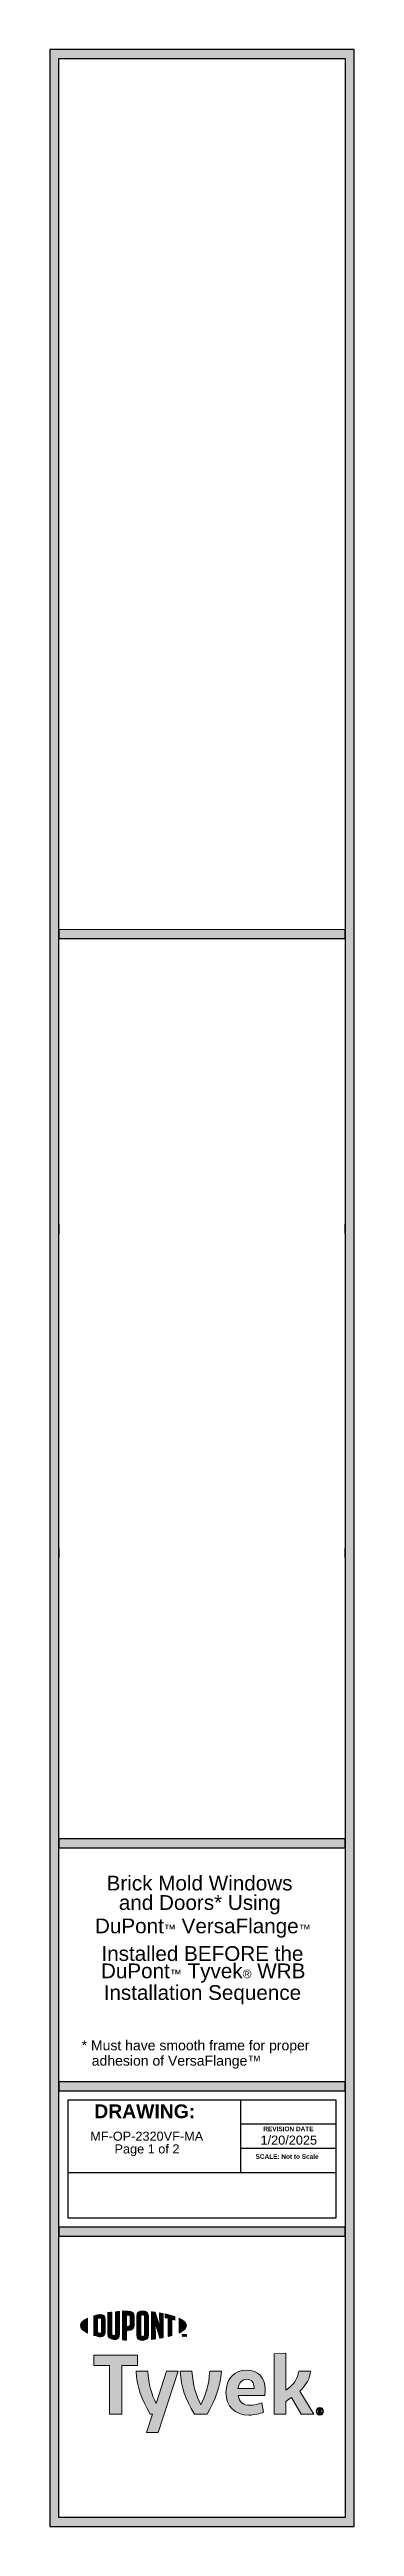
# Model space of a CAD drawing. Extents: x -1140 to 5605, y -816 to 2382.
# Drawn here: x 1833 to 2135, y -732 to 1725 of the extents above; entities that cross this region are included whole.
import ezdxf

# ---------------------------------------------------------------- set-up
doc = ezdxf.new("R2010")
doc.units = 0
doc.header["$MEASUREMENT"] = 0
doc.layers.get('0').update_dxf_attribs({"lineweight": 0})
for name, color, linetype, lineweight in [('0_0', 7, 'Continuous', 0), ('G-ANNO-TTLB', 7, 'Continuous', 0), ('G-ANNO-TTLB_1', 7, 'Continuous', 0)]:
    doc.layers.add(name, color=color, linetype=linetype, lineweight=lineweight)

# ---------------------------------------------------------------- blocks, each defined once
blk = doc.blocks.new('Block_3')
at = {"layer": 'G-ANNO-TTLB_1', "true_color": 0xe11b22, "transparency": 33554687}
h = blk.add_hatch(color=242, dxfattribs=at)
h.dxf.hatch_style = 2
edge = h.paths.add_edge_path()
edge.add_spline(control_points=[(1863.9, -532.4), (1863.9, -535.1), (1866.5, -537.6), (1871, -539.8), (1871, -539.8), (1871, -525.1), (1871, -525.1), (1866.5, -527.3), (1863.9, -529.7), (1863.9, -532.4)], knot_values=[0, 0, 0, 0, 1, 1, 1, 2, 2, 2, 3, 3, 3, 3], degree=3, periodic=0)
h = blk.add_hatch(color=242, dxfattribs=at)
h.dxf.hatch_style = 2
edge = h.paths.add_edge_path()
edge.add_spline(control_points=[(1884.7, -538.4), (1884.7, -539.5), (1884, -539.9), (1883.2, -539.9), (1882.6, -539.9), (1881.6, -539.7), (1880.8, -539.4), (1880.8, -539.4), (1880.8, -525.4), (1880.8, -525.4), (1881.6, -525.2), (1882.6, -525), (1883.2, -525), (1884, -525), (1884.7, -525.4), (1884.7, -526.5), (1884.7, -526.5), (1884.7, -538.4), (1884.7, -538.4)], knot_values=[0, 0, 0, 0, 1, 1, 1, 2, 2, 2, 3, 3, 3, 4, 4, 4, 5, 5, 5, 6, 6, 6, 6], degree=3, periodic=0)
edge = h.paths.add_edge_path()
edge.add_spline(control_points=[(1883.7, -521.3), (1882.4, -521.3), (1880.6, -521.7), (1877.3, -522.7), (1877.3, -522.7), (1877.3, -542.2), (1877.3, -542.2), (1880.2, -543), (1882.4, -543.6), (1883.7, -543.6), (1886.6, -543.6), (1888.3, -541.8), (1888.3, -538.9), (1888.3, -538.9), (1888.3, -526), (1888.3, -526), (1888.3, -523.1), (1886.6, -521.3), (1883.7, -521.3)], knot_values=[0, 0, 0, 0, 1, 1, 1, 2, 2, 2, 3, 3, 3, 4, 4, 4, 5, 5, 5, 6, 6, 6, 6], degree=3, periodic=0)
h = blk.add_hatch(color=242, dxfattribs=at)
h.dxf.hatch_style = 2
edge = h.paths.add_edge_path()
edge.add_spline(control_points=[(1898.5, -540.7), (1898.5, -541.8), (1898.1, -542.5), (1896.7, -542.3), (1895.3, -542.2), (1894.9, -541.6), (1894.9, -540.3), (1894.9, -540.3), (1894.9, -519.1), (1894.9, -519.1), (1894, -519.2), (1892, -519.5), (1891.1, -519.6), (1891.1, -519.6), (1891.1, -541), (1891.1, -541), (1891.1, -544.4), (1892.8, -545.7), (1896.7, -546.2), (1900.3, -546.6), (1902.5, -544.8), (1902.5, -541), (1902.5, -541), (1902.5, -518.4), (1902.5, -518.4), (1901.7, -518.5), (1899.3, -518.7), (1898.5, -518.8), (1898.5, -518.8), (1898.5, -540.7), (1898.5, -540.7)], knot_values=[0, 0, 0, 0, 1, 1, 1, 2, 2, 2, 3, 3, 3, 4, 4, 4, 5, 5, 5, 6, 6, 6, 7, 7, 7, 8, 8, 8, 9, 9, 9, 10, 10, 10, 10], degree=3, periodic=0)
h = blk.add_hatch(color=242, dxfattribs=at)
h.dxf.hatch_style = 2
edge = h.paths.add_edge_path()
edge.add_spline(control_points=[(1913, -531.4), (1913, -532.6), (1912.6, -533.2), (1911, -533.2), (1911, -533.2), (1909.6, -533.2), (1909.6, -533.2), (1909.6, -533.2), (1909.6, -522), (1909.6, -522), (1910.2, -522), (1910.5, -522), (1910.9, -522), (1912.7, -522), (1913, -522.6), (1913, -523.9), (1913, -523.9), (1913, -531.4), (1913, -531.4)], knot_values=[0, 0, 0, 0, 1, 1, 1, 2, 2, 2, 3, 3, 3, 4, 4, 4, 5, 5, 5, 6, 6, 6, 6], degree=3, periodic=0)
edge = h.paths.add_edge_path()
edge.add_spline(control_points=[(1911.1, -518), (1910.4, -518), (1907.9, -518.1), (1905.6, -518.2), (1905.6, -518.2), (1905.6, -546.7), (1905.6, -546.7), (1906.4, -546.7), (1908.5, -546.8), (1909.6, -546.8), (1909.6, -546.8), (1909.6, -537.2), (1909.6, -537.2), (1909.6, -537.2), (1911.1, -537.2), (1911.1, -537.2), (1915.3, -537.2), (1917.1, -535.3), (1917.1, -531.7), (1917.1, -531.7), (1917.1, -523.3), (1917.1, -523.3), (1917.1, -519.8), (1915.1, -518), (1911.1, -518)], knot_values=[0, 0, 0, 0, 1, 1, 1, 2, 2, 2, 3, 3, 3, 4, 4, 4, 5, 5, 5, 6, 6, 6, 7, 7, 7, 8, 8, 8, 8], degree=3, periodic=0)
h = blk.add_hatch(color=242, dxfattribs=at)
h.dxf.hatch_style = 2
edge = h.paths.add_edge_path()
edge.add_spline(control_points=[(1927.3, -541.3), (1927.3, -542.4), (1926.9, -543), (1925.5, -543.1), (1924.1, -543.1), (1923.7, -542.5), (1923.7, -541.3), (1923.7, -541.3), (1923.7, -523.6), (1923.7, -523.6), (1923.7, -522.4), (1924.1, -521.8), (1925.5, -521.8), (1926.9, -521.9), (1927.3, -522.5), (1927.3, -523.6), (1927.3, -523.6), (1927.3, -541.3), (1927.3, -541.3)], knot_values=[0, 0, 0, 0, 1, 1, 1, 2, 2, 2, 3, 3, 3, 4, 4, 4, 5, 5, 5, 6, 6, 6, 6], degree=3, periodic=0)
edge = h.paths.add_edge_path()
edge.add_spline(control_points=[(1925.5, -517.8), (1921.8, -517.7), (1919.6, -519.3), (1919.6, -523), (1919.6, -523), (1919.6, -541.6), (1919.6, -541.6), (1919.6, -545.6), (1921.6, -547.2), (1925.5, -547.1), (1929.3, -546.9), (1931.3, -545.4), (1931.3, -541.2), (1931.3, -541.2), (1931.3, -523.5), (1931.3, -523.5), (1931.3, -519.5), (1929.5, -518), (1925.5, -517.8)], knot_values=[0, 0, 0, 0, 1, 1, 1, 2, 2, 2, 3, 3, 3, 4, 4, 4, 5, 5, 5, 6, 6, 6, 6], degree=3, periodic=0)
h = blk.add_hatch(color=242, dxfattribs=at)
h.dxf.hatch_style = 2
edge = h.paths.add_edge_path()
edge.add_spline(control_points=[(1942.4, -533.7), (1942.4, -533.7), (1938, -519.2), (1938, -519.2), (1936.8, -519.1), (1935.3, -518.9), (1934.2, -518.8), (1934.2, -518.8), (1934.2, -546.1), (1934.2, -546.1), (1935, -546), (1937, -545.8), (1938.1, -545.7), (1938.1, -545.7), (1937.7, -529.6), (1937.7, -529.6), (1937.7, -529.6), (1942.4, -545), (1942.4, -545), (1943.4, -544.9), (1944.9, -544.6), (1945.8, -544.4), (1945.8, -544.4), (1945.8, -520.5), (1945.8, -520.5), (1944.8, -520.3), (1943, -520), (1942.1, -519.8), (1942.1, -519.8), (1942.4, -533.7), (1942.4, -533.7)], knot_values=[0, 0, 0, 0, 1, 1, 1, 2, 2, 2, 3, 3, 3, 4, 4, 4, 5, 5, 5, 6, 6, 6, 7, 7, 7, 8, 8, 8, 9, 9, 9, 10, 10, 10, 10], degree=3, periodic=0)
h = blk.add_hatch(color=242, dxfattribs=at)
h.dxf.hatch_style = 2
edge = h.paths.add_edge_path()
edge.add_spline(control_points=[(1947.8, -524.7), (1948.8, -524.8), (1949.8, -525), (1950.7, -525.2), (1950.7, -525.2), (1950.7, -543.4), (1950.7, -543.4), (1951.6, -543.2), (1953.2, -542.7), (1954.3, -542.4), (1954.3, -542.4), (1954.3, -526.1), (1954.3, -526.1), (1955.3, -526.4), (1956.3, -526.6), (1957.2, -526.9), (1957.2, -526.9), (1957.2, -523.4), (1957.2, -523.4), (1954.4, -522.4), (1951.4, -521.6), (1947.8, -520.9), (1947.8, -520.9), (1947.8, -524.7), (1947.8, -524.7)], knot_values=[0, 0, 0, 0, 1, 1, 1, 2, 2, 2, 3, 3, 3, 4, 4, 4, 5, 5, 5, 6, 6, 6, 7, 7, 7, 8, 8, 8, 8], degree=3, periodic=0)
h = blk.add_hatch(color=242, dxfattribs=at)
h.dxf.hatch_style = 2
edge = h.paths.add_edge_path()
edge.add_spline(control_points=[(1968.7, -532.4), (1968.7, -535.1), (1966, -537.6), (1961.5, -539.8), (1961.5, -539.8), (1961.5, -525.1), (1961.5, -525.1), (1966, -527.3), (1968.7, -529.7), (1968.7, -532.4)], knot_values=[0, 0, 0, 0, 1, 1, 1, 2, 2, 2, 3, 3, 3, 3], degree=3, periodic=0)
h = blk.add_hatch(color=242, dxfattribs=at)
h.dxf.hatch_style = 2
edge = h.paths.add_edge_path()
edge.add_spline(control_points=[(1966.5, -541.2), (1966.5, -541.2), (1967, -541.2), (1967, -541.2), (1967, -541.2), (1967.6, -542.2), (1967.6, -542.2), (1967.6, -542.2), (1968.2, -541.2), (1968.2, -541.2), (1968.2, -541.2), (1968.7, -541.2), (1968.7, -541.2), (1968.7, -541.2), (1968.7, -543.3), (1968.7, -543.3), (1968.7, -543.3), (1968.3, -543.3), (1968.3, -543.3), (1968.3, -543.3), (1968.3, -541.8), (1968.3, -541.8), (1968.3, -541.8), (1967.6, -542.8), (1967.6, -542.8), (1967.6, -542.8), (1967.6, -542.8), (1967.6, -542.8), (1967.6, -542.8), (1966.9, -541.8), (1966.9, -541.8), (1966.9, -541.8), (1966.9, -543.3), (1966.9, -543.3), (1966.9, -543.3), (1966.5, -543.3), (1966.5, -543.3), (1966.5, -543.3), (1966.5, -541.2), (1966.5, -541.2)], knot_values=[0, 0, 0, 0, 1, 1, 1, 2, 2, 2, 3, 3, 3, 4, 4, 4, 5, 5, 5, 6, 6, 6, 7, 7, 7, 8, 8, 8, 9, 9, 9, 10, 10, 10, 11, 11, 11, 12, 12, 12, 13, 13, 13, 13], degree=3, periodic=0)
edge = h.paths.add_edge_path()
edge.add_spline(control_points=[(1965, -541.6), (1965, -541.6), (1964.4, -541.6), (1964.4, -541.6), (1964.4, -541.6), (1964.4, -541.2), (1964.4, -541.2), (1964.4, -541.2), (1966.1, -541.2), (1966.1, -541.2), (1966.1, -541.2), (1966.1, -541.6), (1966.1, -541.6), (1966.1, -541.6), (1965.4, -541.6), (1965.4, -541.6), (1965.4, -541.6), (1965.4, -543.3), (1965.4, -543.3), (1965.4, -543.3), (1965, -543.3), (1965, -543.3), (1965, -543.3), (1965, -541.6), (1965, -541.6)], knot_values=[0, 0, 0, 0, 1, 1, 1, 2, 2, 2, 3, 3, 3, 4, 4, 4, 5, 5, 5, 6, 6, 6, 7, 7, 7, 8, 8, 8, 8], degree=3, periodic=0)
at = {"layer": 'G-ANNO-TTLB_1'}
for points, knots in [([(1863.9, -532.4), (1863.9, -535.1), (1866.5, -537.6), (1871, -539.8), (1871, -539.8), (1871, -525.1), (1871, -525.1), (1866.5, -527.3), (1863.9, -529.7), (1863.9, -532.4)], [0, 0, 0, 0, 1, 1, 1, 2, 2, 2, 3, 3, 3, 3]), ([(1883.7, -521.3), (1882.4, -521.3), (1880.6, -521.7), (1877.3, -522.7), (1877.3, -522.7), (1877.3, -542.2), (1877.3, -542.2), (1880.2, -543), (1882.4, -543.6), (1883.7, -543.6), (1886.6, -543.6), (1888.3, -541.8), (1888.3, -538.9), (1888.3, -538.9), (1888.3, -526), (1888.3, -526), (1888.3, -523.1), (1886.6, -521.3), (1883.7, -521.3)], [0, 0, 0, 0, 1, 1, 1, 2, 2, 2, 3, 3, 3, 4, 4, 4, 5, 5, 5, 6, 6, 6, 6]), ([(1884.7, -538.4), (1884.7, -539.5), (1884, -539.9), (1883.2, -539.9), (1882.6, -539.9), (1881.6, -539.7), (1880.8, -539.4), (1880.8, -539.4), (1880.8, -525.4), (1880.8, -525.4), (1881.6, -525.2), (1882.6, -525), (1883.2, -525), (1884, -525), (1884.7, -525.4), (1884.7, -526.5), (1884.7, -526.5), (1884.7, -538.4), (1884.7, -538.4)], [0, 0, 0, 0, 1, 1, 1, 2, 2, 2, 3, 3, 3, 4, 4, 4, 5, 5, 5, 6, 6, 6, 6]), ([(1898.5, -540.7), (1898.5, -541.8), (1898.1, -542.5), (1896.7, -542.3), (1895.3, -542.2), (1894.9, -541.6), (1894.9, -540.3), (1894.9, -540.3), (1894.9, -519.1), (1894.9, -519.1), (1894, -519.2), (1892, -519.5), (1891.1, -519.6), (1891.1, -519.6), (1891.1, -541), (1891.1, -541), (1891.1, -544.4), (1892.8, -545.7), (1896.7, -546.2), (1900.3, -546.6), (1902.5, -544.8), (1902.5, -541), (1902.5, -541), (1902.5, -518.4), (1902.5, -518.4), (1901.7, -518.5), (1899.3, -518.7), (1898.5, -518.8), (1898.5, -518.8), (1898.5, -540.7), (1898.5, -540.7)], [0, 0, 0, 0, 1, 1, 1, 2, 2, 2, 3, 3, 3, 4, 4, 4, 5, 5, 5, 6, 6, 6, 7, 7, 7, 8, 8, 8, 9, 9, 9, 10, 10, 10, 10]), ([(1911.1, -518), (1910.4, -518), (1907.9, -518.1), (1905.6, -518.2), (1905.6, -518.2), (1905.6, -546.7), (1905.6, -546.7), (1906.4, -546.7), (1908.5, -546.8), (1909.6, -546.8), (1909.6, -546.8), (1909.6, -537.2), (1909.6, -537.2), (1909.6, -537.2), (1911.1, -537.2), (1911.1, -537.2), (1915.3, -537.2), (1917.1, -535.3), (1917.1, -531.7), (1917.1, -531.7), (1917.1, -523.3), (1917.1, -523.3), (1917.1, -519.8), (1915.1, -518), (1911.1, -518)], [0, 0, 0, 0, 1, 1, 1, 2, 2, 2, 3, 3, 3, 4, 4, 4, 5, 5, 5, 6, 6, 6, 7, 7, 7, 8, 8, 8, 8]), ([(1913, -531.4), (1913, -532.6), (1912.6, -533.2), (1911, -533.2), (1911, -533.2), (1909.6, -533.2), (1909.6, -533.2), (1909.6, -533.2), (1909.6, -522), (1909.6, -522), (1910.2, -522), (1910.5, -522), (1910.9, -522), (1912.7, -522), (1913, -522.6), (1913, -523.9), (1913, -523.9), (1913, -531.4), (1913, -531.4)], [0, 0, 0, 0, 1, 1, 1, 2, 2, 2, 3, 3, 3, 4, 4, 4, 5, 5, 5, 6, 6, 6, 6]), ([(1925.5, -517.8), (1921.8, -517.7), (1919.6, -519.3), (1919.6, -523), (1919.6, -523), (1919.6, -541.6), (1919.6, -541.6), (1919.6, -545.6), (1921.6, -547.2), (1925.5, -547.1), (1929.3, -546.9), (1931.3, -545.4), (1931.3, -541.2), (1931.3, -541.2), (1931.3, -523.5), (1931.3, -523.5), (1931.3, -519.5), (1929.5, -518), (1925.5, -517.8)], [0, 0, 0, 0, 1, 1, 1, 2, 2, 2, 3, 3, 3, 4, 4, 4, 5, 5, 5, 6, 6, 6, 6]), ([(1927.3, -541.3), (1927.3, -542.4), (1926.9, -543), (1925.5, -543.1), (1924.1, -543.1), (1923.7, -542.5), (1923.7, -541.3), (1923.7, -541.3), (1923.7, -523.6), (1923.7, -523.6), (1923.7, -522.4), (1924.1, -521.8), (1925.5, -521.8), (1926.9, -521.9), (1927.3, -522.5), (1927.3, -523.6), (1927.3, -523.6), (1927.3, -541.3), (1927.3, -541.3)], [0, 0, 0, 0, 1, 1, 1, 2, 2, 2, 3, 3, 3, 4, 4, 4, 5, 5, 5, 6, 6, 6, 6]), ([(1942.4, -533.7), (1942.4, -533.7), (1938, -519.2), (1938, -519.2), (1936.8, -519.1), (1935.3, -518.9), (1934.2, -518.8), (1934.2, -518.8), (1934.2, -546.1), (1934.2, -546.1), (1935, -546), (1937, -545.8), (1938.1, -545.7), (1938.1, -545.7), (1937.7, -529.6), (1937.7, -529.6), (1937.7, -529.6), (1942.4, -545), (1942.4, -545), (1943.4, -544.9), (1944.9, -544.6), (1945.8, -544.4), (1945.8, -544.4), (1945.8, -520.5), (1945.8, -520.5), (1944.8, -520.3), (1943, -520), (1942.1, -519.8), (1942.1, -519.8), (1942.4, -533.7), (1942.4, -533.7)], [0, 0, 0, 0, 1, 1, 1, 2, 2, 2, 3, 3, 3, 4, 4, 4, 5, 5, 5, 6, 6, 6, 7, 7, 7, 8, 8, 8, 9, 9, 9, 10, 10, 10, 10]), ([(1947.8, -524.7), (1948.8, -524.8), (1949.8, -525), (1950.7, -525.2), (1950.7, -525.2), (1950.7, -543.4), (1950.7, -543.4), (1951.6, -543.2), (1953.2, -542.7), (1954.3, -542.4), (1954.3, -542.4), (1954.3, -526.1), (1954.3, -526.1), (1955.3, -526.4), (1956.3, -526.6), (1957.2, -526.9), (1957.2, -526.9), (1957.2, -523.4), (1957.2, -523.4), (1954.4, -522.4), (1951.4, -521.6), (1947.8, -520.9), (1947.8, -520.9), (1947.8, -524.7), (1947.8, -524.7)], [0, 0, 0, 0, 1, 1, 1, 2, 2, 2, 3, 3, 3, 4, 4, 4, 5, 5, 5, 6, 6, 6, 7, 7, 7, 8, 8, 8, 8]), ([(1968.7, -532.4), (1968.7, -535.1), (1966, -537.6), (1961.5, -539.8), (1961.5, -539.8), (1961.5, -525.1), (1961.5, -525.1), (1966, -527.3), (1968.7, -529.7), (1968.7, -532.4)], [0, 0, 0, 0, 1, 1, 1, 2, 2, 2, 3, 3, 3, 3]), ([(1965, -541.6), (1965, -541.6), (1964.4, -541.6), (1964.4, -541.6), (1964.4, -541.6), (1964.4, -541.2), (1964.4, -541.2), (1964.4, -541.2), (1966.1, -541.2), (1966.1, -541.2), (1966.1, -541.2), (1966.1, -541.6), (1966.1, -541.6), (1966.1, -541.6), (1965.4, -541.6), (1965.4, -541.6), (1965.4, -541.6), (1965.4, -543.3), (1965.4, -543.3), (1965.4, -543.3), (1965, -543.3), (1965, -543.3), (1965, -543.3), (1965, -541.6), (1965, -541.6)], [0, 0, 0, 0, 1, 1, 1, 2, 2, 2, 3, 3, 3, 4, 4, 4, 5, 5, 5, 6, 6, 6, 7, 7, 7, 8, 8, 8, 8]), ([(1966.5, -541.2), (1966.5, -541.2), (1967, -541.2), (1967, -541.2), (1967, -541.2), (1967.6, -542.2), (1967.6, -542.2), (1967.6, -542.2), (1968.2, -541.2), (1968.2, -541.2), (1968.2, -541.2), (1968.7, -541.2), (1968.7, -541.2), (1968.7, -541.2), (1968.7, -543.3), (1968.7, -543.3), (1968.7, -543.3), (1968.3, -543.3), (1968.3, -543.3), (1968.3, -543.3), (1968.3, -541.8), (1968.3, -541.8), (1968.3, -541.8), (1967.6, -542.8), (1967.6, -542.8), (1967.6, -542.8), (1967.6, -542.8), (1967.6, -542.8), (1967.6, -542.8), (1966.9, -541.8), (1966.9, -541.8), (1966.9, -541.8), (1966.9, -543.3), (1966.9, -543.3), (1966.9, -543.3), (1966.5, -543.3), (1966.5, -543.3), (1966.5, -543.3), (1966.5, -541.2), (1966.5, -541.2)], [0, 0, 0, 0, 1, 1, 1, 2, 2, 2, 3, 3, 3, 4, 4, 4, 5, 5, 5, 6, 6, 6, 7, 7, 7, 8, 8, 8, 9, 9, 9, 10, 10, 10, 11, 11, 11, 12, 12, 12, 13, 13, 13, 13])]:
    blk.add_open_spline(points, degree=3, knots=knots, dxfattribs=at)
blk = doc.blocks.new('Block_7')
at = {"layer": 'G-ANNO-TTLB_1', "true_color": 0x17477e, "transparency": 33554687}
h = blk.add_hatch(color=156, dxfattribs=at)
h.dxf.hatch_style = 2
h.paths.add_polyline_path([(1920.3, -561.7), (1877.3, -561.7), (1877.3, -571.9), (1892.8, -571.9), (1892.8, -620.2), (1904.8, -620.2), (1904.8, -571.9), (1920.3, -571.9)])
h = blk.add_hatch(color=156, dxfattribs=at)
h.dxf.hatch_style = 2
edge = h.paths.add_edge_path()
edge.add_spline(control_points=[(2080.9, -597.4), (2080.9, -597.4), (2094.7, -620.2), (2094.7, -620.2), (2094.7, -620.2), (2082.2, -620.2), (2082.2, -620.2), (2082.2, -620.2), (2072.6, -603.9), (2072.6, -603.9), (2070.8, -605.1), (2069, -606.4), (2067, -607.6), (2067, -607.6), (2067, -620.2), (2067, -620.2), (2067, -620.2), (2055.5, -620.2), (2055.5, -620.2), (2055.5, -620.2), (2055.5, -560.3), (2055.5, -560.3), (2055.5, -560.3), (2067, -559.7), (2067, -559.7), (2067, -559.7), (2067, -596.5), (2067, -596.5), (2074.8, -591.4), (2078.7, -585.6), (2080, -577.5), (2080, -577.5), (2091.5, -577.5), (2091.5, -577.5), (2091.2, -584.7), (2087.5, -591.1), (2080.9, -597.4)], knot_values=[0, 0, 0, 0, 1, 1, 1, 2, 2, 2, 3, 3, 3, 4, 4, 4, 5, 5, 5, 6, 6, 6, 7, 7, 7, 8, 8, 8, 9, 9, 9, 10, 10, 10, 11, 11, 11, 12, 12, 12, 12], degree=3, periodic=0)
h = blk.add_hatch(color=156, dxfattribs=at)
h.dxf.hatch_style = 2
edge = h.paths.add_edge_path()
edge.add_spline(control_points=[(1991.8, -577.5), (1991.1, -591.8), (1987.9, -601.4), (1983, -610.9), (1978.2, -601.4), (1975.1, -591.8), (1974.2, -577.5), (1974.2, -577.5), (1962.6, -577.5), (1962.6, -577.5), (1963.8, -594.3), (1967.6, -605), (1976.6, -620.2), (1976.6, -620.2), (1989.4, -620.2), (1989.4, -620.2), (1998.1, -605), (2001.7, -594.3), (2003.4, -577.5), (2003.4, -577.5), (1991.8, -577.5), (1991.8, -577.5)], knot_values=[0, 0, 0, 0, 1, 1, 1, 2, 2, 2, 3, 3, 3, 4, 4, 4, 5, 5, 5, 6, 6, 6, 7, 7, 7, 7], degree=3, periodic=0)
h = blk.add_hatch(color=156, dxfattribs=at)
h.dxf.hatch_style = 2
edge = h.paths.add_edge_path()
edge.add_spline(control_points=[(2019.8, -594.8), (2019.8, -594.8), (2035.7, -594.8), (2035.7, -594.8), (2035.7, -594.8), (2035.7, -593.8), (2035.7, -593.8), (2035.7, -589.1), (2033.2, -585.7), (2028.6, -585.7), (2023.7, -585.7), (2020.6, -589.1), (2019.8, -594.8)], knot_values=[0, 0, 0, 0, 1, 1, 1, 2, 2, 2, 3, 3, 3, 4, 4, 4, 4], degree=3, periodic=0)
edge = h.paths.add_edge_path()
edge.add_spline(control_points=[(2045.1, -618.3), (2041.4, -620), (2036, -621.2), (2030.5, -621.2), (2017, -621.2), (2007.9, -612.6), (2007.9, -598.8), (2007.9, -585.5), (2016.3, -576.5), (2028.6, -576.5), (2039.5, -576.5), (2046.7, -584.2), (2046.7, -595.4), (2046.7, -597.9), (2046.5, -600.1), (2046.4, -601.8), (2046.4, -601.8), (2020, -601.8), (2020, -601.8), (2021.1, -608.5), (2025, -611.5), (2031.7, -611.5), (2035.8, -611.5), (2039.7, -610.6), (2043.3, -609), (2043.3, -609), (2045.1, -618.3), (2045.1, -618.3)], knot_values=[0, 0, 0, 0, 1, 1, 1, 2, 2, 2, 3, 3, 3, 4, 4, 4, 5, 5, 5, 6, 6, 6, 7, 7, 7, 8, 8, 8, 9, 9, 9, 9], degree=3, periodic=0)
at = {"layer": 'G-ANNO-TTLB_1'}
blk.add_lwpolyline([(1920.3, -561.7), (1877.3, -561.7), (1877.3, -571.9), (1892.8, -571.9), (1892.8, -620.2), (1904.8, -620.2), (1904.8, -571.9), (1920.3, -571.9)], close=True, dxfattribs=at)
for points, knots in [([(2080.9, -597.4), (2080.9, -597.4), (2094.7, -620.2), (2094.7, -620.2), (2094.7, -620.2), (2082.2, -620.2), (2082.2, -620.2), (2082.2, -620.2), (2072.6, -603.9), (2072.6, -603.9), (2070.8, -605.1), (2069, -606.4), (2067, -607.6), (2067, -607.6), (2067, -620.2), (2067, -620.2), (2067, -620.2), (2055.5, -620.2), (2055.5, -620.2), (2055.5, -620.2), (2055.5, -560.3), (2055.5, -560.3), (2055.5, -560.3), (2067, -559.7), (2067, -559.7), (2067, -559.7), (2067, -596.5), (2067, -596.5), (2074.8, -591.4), (2078.7, -585.6), (2080, -577.5), (2080, -577.5), (2091.5, -577.5), (2091.5, -577.5), (2091.2, -584.7), (2087.5, -591.1), (2080.9, -597.4)], [0, 0, 0, 0, 1, 1, 1, 2, 2, 2, 3, 3, 3, 4, 4, 4, 5, 5, 5, 6, 6, 6, 7, 7, 7, 8, 8, 8, 9, 9, 9, 10, 10, 10, 11, 11, 11, 12, 12, 12, 12]), ([(1991.8, -577.5), (1991.1, -591.8), (1987.9, -601.4), (1983, -610.9), (1978.2, -601.4), (1975.1, -591.8), (1974.2, -577.5), (1974.2, -577.5), (1962.6, -577.5), (1962.6, -577.5), (1963.8, -594.3), (1967.6, -605), (1976.6, -620.2), (1976.6, -620.2), (1989.4, -620.2), (1989.4, -620.2), (1998.1, -605), (2001.7, -594.3), (2003.4, -577.5), (2003.4, -577.5), (1991.8, -577.5), (1991.8, -577.5)], [0, 0, 0, 0, 1, 1, 1, 2, 2, 2, 3, 3, 3, 4, 4, 4, 5, 5, 5, 6, 6, 6, 7, 7, 7, 7]), ([(2045.1, -618.3), (2041.4, -620), (2036, -621.2), (2030.5, -621.2), (2017, -621.2), (2007.9, -612.6), (2007.9, -598.8), (2007.9, -585.5), (2016.3, -576.5), (2028.6, -576.5), (2039.5, -576.5), (2046.7, -584.2), (2046.7, -595.4), (2046.7, -597.9), (2046.5, -600.1), (2046.4, -601.8), (2046.4, -601.8), (2020, -601.8), (2020, -601.8), (2021.1, -608.5), (2025, -611.5), (2031.7, -611.5), (2035.8, -611.5), (2039.7, -610.6), (2043.3, -609), (2043.3, -609), (2045.1, -618.3), (2045.1, -618.3)], [0, 0, 0, 0, 1, 1, 1, 2, 2, 2, 3, 3, 3, 4, 4, 4, 5, 5, 5, 6, 6, 6, 7, 7, 7, 8, 8, 8, 9, 9, 9, 9]), ([(2019.8, -594.8), (2019.8, -594.8), (2035.7, -594.8), (2035.7, -594.8), (2035.7, -594.8), (2035.7, -593.8), (2035.7, -593.8), (2035.7, -589.1), (2033.2, -585.7), (2028.6, -585.7), (2023.7, -585.7), (2020.6, -589.1), (2019.8, -594.8)], [0, 0, 0, 0, 1, 1, 1, 2, 2, 2, 3, 3, 3, 4, 4, 4, 4])]:
    blk.add_open_spline(points, degree=3, knots=knots, dxfattribs=at)
blk = doc.blocks.new('Block_6')
at = {"layer": 'G-ANNO-TTLB_1', "true_color": 0x17477e, "transparency": 33554687}
h = blk.add_hatch(color=156, dxfattribs=at)
h.dxf.hatch_style = 2
edge = h.paths.add_edge_path()
edge.add_spline(control_points=[(1949, -577.5), (1949, -577.5), (1938.7, -609.6), (1938.7, -609.6), (1934.3, -600.6), (1931.4, -591.1), (1930.5, -577.5), (1930.5, -577.5), (1918.9, -577.5), (1918.9, -577.5), (1920.2, -594.3), (1923.9, -605), (1933, -620.2), (1933, -620.2), (1935.3, -620.2), (1935.3, -620.2), (1935.3, -620.2), (1929.4, -638.5), (1929.4, -638.5), (1929.4, -638.5), (1940.9, -638.5), (1940.9, -638.5), (1940.9, -638.5), (1960.5, -577.5), (1960.5, -577.5), (1960.5, -577.5), (1949, -577.5), (1949, -577.5)], knot_values=[0, 0, 0, 0, 1, 1, 1, 2, 2, 2, 3, 3, 3, 4, 4, 4, 5, 5, 5, 6, 6, 6, 7, 7, 7, 8, 8, 8, 9, 9, 9, 9], degree=3, periodic=0)
at = {"layer": 'G-ANNO-TTLB_1'}
blk.add_open_spline([(1949, -577.5), (1949, -577.5), (1938.7, -609.6), (1938.7, -609.6), (1934.3, -600.6), (1931.4, -591.1), (1930.5, -577.5), (1930.5, -577.5), (1918.9, -577.5), (1918.9, -577.5), (1920.2, -594.3), (1923.9, -605), (1933, -620.2), (1933, -620.2), (1935.3, -620.2), (1935.3, -620.2), (1935.3, -620.2), (1929.4, -638.5), (1929.4, -638.5), (1929.4, -638.5), (1940.9, -638.5), (1940.9, -638.5), (1940.9, -638.5), (1960.5, -577.5), (1960.5, -577.5), (1960.5, -577.5), (1949, -577.5), (1949, -577.5)], degree=3, knots=[0, 0, 0, 0, 1, 1, 1, 2, 2, 2, 3, 3, 3, 4, 4, 4, 5, 5, 5, 6, 6, 6, 7, 7, 7, 8, 8, 8, 9, 9, 9, 9], dxfattribs=at)
blk.add_blockref('Block_7', (0, 0), dxfattribs=at)
blk = doc.blocks.new('Block_8')
at = {"layer": 'G-ANNO-TTLB_1', "true_color": 0x17477e, "transparency": 33554687}
h = blk.add_hatch(color=156, dxfattribs=at)
h.dxf.hatch_style = 2
edge = h.paths.add_edge_path()
edge.add_spline(control_points=[(2100.3, -616.2), (2100.3, -616.2), (2100.3, -617.3), (2100.3, -617.3), (2100.3, -617.3), (2100.7, -617.3), (2100.7, -617.3), (2101.2, -617.3), (2101.4, -617.2), (2101.4, -616.8), (2101.4, -616.4), (2101.2, -616.2), (2100.7, -616.2), (2100.7, -616.2), (2100.3, -616.2), (2100.3, -616.2)], knot_values=[0, 0, 0, 0, 1, 1, 1, 2, 2, 2, 3, 3, 3, 4, 4, 4, 5, 5, 5, 5], degree=3, periodic=0)
edge = h.paths.add_edge_path()
edge.add_spline(control_points=[(2099.4, -615.5), (2099.4, -615.5), (2100.7, -615.5), (2100.7, -615.5), (2101.7, -615.5), (2102.2, -616), (2102.2, -616.8), (2102.2, -617.3), (2102, -617.7), (2101.5, -617.9), (2101.8, -618.3), (2102.1, -618.8), (2102.5, -619.3), (2102.5, -619.3), (2101.5, -619.3), (2101.5, -619.3), (2101.2, -618.9), (2100.9, -618.4), (2100.7, -618), (2100.7, -618), (2100.3, -618), (2100.3, -618), (2100.3, -618), (2100.3, -619.3), (2100.3, -619.3), (2100.3, -619.3), (2099.4, -619.3), (2099.4, -619.3), (2099.4, -619.3), (2099.4, -615.5), (2099.4, -615.5)], knot_values=[0, 0, 0, 0, 1, 1, 1, 2, 2, 2, 3, 3, 3, 4, 4, 4, 5, 5, 5, 6, 6, 6, 7, 7, 7, 8, 8, 8, 9, 9, 9, 10, 10, 10, 10], degree=3, periodic=0)
edge = h.paths.add_edge_path()
edge.add_spline(control_points=[(2100.8, -614.6), (2099, -614.6), (2097.9, -615.6), (2097.9, -617.5), (2097.9, -619.4), (2099, -620.4), (2100.8, -620.4), (2102.6, -620.4), (2103.6, -619.4), (2103.6, -617.5), (2103.6, -615.6), (2102.6, -614.6), (2100.8, -614.6)], knot_values=[0, 0, 0, 0, 1, 1, 1, 2, 2, 2, 3, 3, 3, 4, 4, 4, 4], degree=3, periodic=0)
edge = h.paths.add_edge_path()
edge.add_spline(control_points=[(2100.8, -613.8), (2103, -613.8), (2104.5, -615.2), (2104.5, -617.5), (2104.5, -619.7), (2103, -621.2), (2100.8, -621.2), (2098.5, -621.2), (2097.1, -619.7), (2097.1, -617.5), (2097.1, -615.2), (2098.5, -613.8), (2100.8, -613.8)], knot_values=[0, 0, 0, 0, 1, 1, 1, 2, 2, 2, 3, 3, 3, 4, 4, 4, 4], degree=3, periodic=0)
at = {"layer": 'G-ANNO-TTLB_1'}
for points, knots in [([(2100.8, -613.8), (2103, -613.8), (2104.5, -615.2), (2104.5, -617.5), (2104.5, -619.7), (2103, -621.2), (2100.8, -621.2), (2098.5, -621.2), (2097.1, -619.7), (2097.1, -617.5), (2097.1, -615.2), (2098.5, -613.8), (2100.8, -613.8)], [0, 0, 0, 0, 1, 1, 1, 2, 2, 2, 3, 3, 3, 4, 4, 4, 4]), ([(2100.8, -614.6), (2099, -614.6), (2097.9, -615.6), (2097.9, -617.5), (2097.9, -619.4), (2099, -620.4), (2100.8, -620.4), (2102.6, -620.4), (2103.6, -619.4), (2103.6, -617.5), (2103.6, -615.6), (2102.6, -614.6), (2100.8, -614.6)], [0, 0, 0, 0, 1, 1, 1, 2, 2, 2, 3, 3, 3, 4, 4, 4, 4]), ([(2099.4, -615.5), (2099.4, -615.5), (2100.7, -615.5), (2100.7, -615.5), (2101.7, -615.5), (2102.2, -616), (2102.2, -616.8), (2102.2, -617.3), (2102, -617.7), (2101.5, -617.9), (2101.8, -618.3), (2102.1, -618.8), (2102.5, -619.3), (2102.5, -619.3), (2101.5, -619.3), (2101.5, -619.3), (2101.2, -618.9), (2100.9, -618.4), (2100.7, -618), (2100.7, -618), (2100.3, -618), (2100.3, -618), (2100.3, -618), (2100.3, -619.3), (2100.3, -619.3), (2100.3, -619.3), (2099.4, -619.3), (2099.4, -619.3), (2099.4, -619.3), (2099.4, -615.5), (2099.4, -615.5)], [0, 0, 0, 0, 1, 1, 1, 2, 2, 2, 3, 3, 3, 4, 4, 4, 5, 5, 5, 6, 6, 6, 7, 7, 7, 8, 8, 8, 9, 9, 9, 10, 10, 10, 10]), ([(2100.3, -616.2), (2100.3, -616.2), (2100.3, -617.3), (2100.3, -617.3), (2100.3, -617.3), (2100.7, -617.3), (2100.7, -617.3), (2101.2, -617.3), (2101.4, -617.2), (2101.4, -616.8), (2101.4, -616.4), (2101.2, -616.2), (2100.7, -616.2), (2100.7, -616.2), (2100.3, -616.2), (2100.3, -616.2)], [0, 0, 0, 0, 1, 1, 1, 2, 2, 2, 3, 3, 3, 4, 4, 4, 5, 5, 5, 5])]:
    blk.add_open_spline(points, degree=3, knots=knots, dxfattribs=at)
blk = doc.blocks.new('Block_5')
at = {"layer": 'G-ANNO-TTLB_1'}
for name in ['Block_6', 'Block_8']:
    blk.add_blockref(name, (0, 0), dxfattribs=at)
blk = doc.blocks.new('Block_4')
at = {"layer": 'G-ANNO-TTLB_1'}
blk.add_blockref('Block_5', (0, 0), dxfattribs=at)
blk = doc.blocks.new('Block_2')
at = {"layer": 'G-ANNO-TTLB_1'}
for name in ['Block_3', 'Block_4']:
    blk.add_blockref(name, (0, 0), dxfattribs=at)

msp = doc.modelspace()

# ---------------------------------------------------------------- hatches: boundary and pattern name
at = {"layer": 'G-ANNO-TTLB', "true_color": 0xff00ff, "transparency": 33554687}
h = msp.add_hatch(color=6, dxfattribs=at)
edge = h.paths.add_edge_path()
edge.add_spline(control_points=[(2134.9, 1725.3), (2134.9, 1725.3), (2134.9, -731.7), (2134.9, -731.7), (2134.9, -731.7), (1833.5, -731.7), (1833.5, -731.7), (1833.5, -731.7), (1833.5, 1725.3), (1833.5, 1725.3), (1833.5, 1725.3), (2134.9, 1725.3), (2134.9, 1725.3)], knot_values=[0, 0, 0, 0, 1, 1, 1, 2, 2, 2, 3, 3, 3, 4, 4, 4, 4], degree=3, periodic=0)
edge = h.paths.add_edge_path()
edge.add_spline(control_points=[(2125.9, 1716.3), (2125.9, 1716.3), (1842.5, 1716.3), (1842.5, 1716.3), (1842.5, 1716.3), (1842.5, -722.7), (1842.5, -722.7), (1842.5, -722.7), (2125.9, -722.7), (2125.9, -722.7), (2125.9, -722.7), (2125.9, 1716.3), (2125.9, 1716.3)], knot_values=[0, 0, 0, 0, 1, 1, 1, 2, 2, 2, 3, 3, 3, 4, 4, 4, 4], degree=3, periodic=0)
edge.add_line((2125.9, 1716.3), (2125.9, 1716.3))
for points in [[(2125.9, 843.5), (1842.5, 843.5), (1842.5, 852.5), (2125.9, 852.5)], [(2125.9, -58.5), (1842.5, -58.5), (1842.5, -49.5), (2125.9, -49.5)], [(2125.9, -299.7), (1842.5, -299.7), (1842.5, -290.7), (2125.9, -290.7)], [(2125.9, -443.7), (1842.5, -443.7), (1842.5, -434.7), (2125.9, -434.7)]]:
    msp.add_hatch(color=6, dxfattribs=at).paths.add_polyline_path(points)

# ---------------------------------------------------------------- linework, layer by layer
at = {"layer": 'G-ANNO-TTLB', "color": 6, "lineweight": 30, "true_color": 0xff00ff}
for p, q in [((2134.9, 1725.3), (1833.5, 1725.3)), ((1833.5, 1725.3), (1833.5, -731.7)), ((2134.9, -731.7), (2134.9, 1725.3)), ((1842.5, -722.7), (1842.5, 1716.3)), ((1842.5, 1716.3), (2125.9, 1716.3)), ((2125.9, 1716.3), (2125.9, -722.7)), ((1842.5, 852.5), (1842.5, 843.5)), ((1842.5, 843.5), (2125.9, 843.5)), ((2125.9, 843.5), (2125.9, 852.5)), ((1842.5, 560), (1842.5, 551)), ((2125.9, 551), (2125.9, 560)), ((1842.5, 238.5), (1842.5, 229.5)), ((2125.9, 229.5), (2125.9, 238.5)), ((2125.9, -49.5), (1842.5, -49.5)), ((1842.5, -49.5), (1842.5, -58.5)), ((1842.5, -58.5), (2125.9, -58.5)), ((2125.9, -58.5), (2125.9, -49.5)), ((2125.9, -290.7), (1842.5, -290.7)), ((1842.5, -290.7), (1842.5, -299.7)), ((2125.9, -299.7), (2125.9, -290.7)), ((1842.5, -299.7), (2125.9, -299.7)), ((2116.9, -308.7), (1851.5, -308.7)), ((1851.5, -308.7), (1851.5, -425.7)), ((2022.5, -380.7), (2022.5, -308.7)), ((2116.9, -425.7), (2116.9, -308.7)), ((2116.9, -332.7), (2022.5, -332.7)), ((2116.9, -356.7), (2022.5, -356.7)), ((1851.5, -380.7), (2116.9, -380.7)), ((2125.9, -434.7), (1842.5, -434.7)), ((1842.5, -434.7), (1842.5, -443.7)), ((1851.5, -425.7), (2116.9, -425.7)), ((2125.9, -443.7), (2125.9, -434.7)), ((1842.5, -443.7), (2125.9, -443.7)), ((1833.5, -731.7), (2134.9, -731.7)), ((2125.9, -722.7), (1842.5, -722.7))]:
    msp.add_line(p, q, dxfattribs=at)
at = {"layer": 'G-ANNO-TTLB'}
for points in [[(2125.9, 843.5), (1842.5, 843.5), (1842.5, 852.5), (2125.9, 852.5)], [(2125.9, -58.5), (1842.5, -58.5), (1842.5, -49.5), (2125.9, -49.5)], [(2125.9, -299.7), (1842.5, -299.7), (1842.5, -290.7), (2125.9, -290.7)], [(2125.9, -443.7), (1842.5, -443.7), (1842.5, -434.7), (2125.9, -434.7)]]:
    msp.add_lwpolyline(points, close=True, dxfattribs=at)
for points in [[(2134.9, 1725.3), (2134.9, 1725.3), (2134.9, -731.7), (2134.9, -731.7), (2134.9, -731.7), (1833.5, -731.7), (1833.5, -731.7), (1833.5, -731.7), (1833.5, 1725.3), (1833.5, 1725.3), (1833.5, 1725.3), (2134.9, 1725.3), (2134.9, 1725.3)], [(2125.9, 1716.3), (2125.9, 1716.3), (1842.5, 1716.3), (1842.5, 1716.3), (1842.5, 1716.3), (1842.5, -722.7), (1842.5, -722.7), (1842.5, -722.7), (2125.9, -722.7), (2125.9, -722.7), (2125.9, -722.7), (2125.9, 1716.3), (2125.9, 1716.3)]]:
    msp.add_open_spline(points, degree=3, knots=[0, 0, 0, 0, 1, 1, 1, 2, 2, 2, 3, 3, 3, 4, 4, 4, 4], dxfattribs=at)

# ---------------------------------------------------------------- block references
at = {"layer": 'G-ANNO-TTLB_1'}
msp.add_blockref('Block_2', (0, 0), dxfattribs=at)

# ---------------------------------------------------------------- texts
at = {"char_height": 0.2, "attachment_point": 7}
for s, insert in [('\\C18;\\c0;\\FArial|b0|i0|c1;\\H8.999997;\\W1.000000;MF-OP-2320VF-MA', (1873.6, -349.2)), ('\\C18;\\c0;\\FArial|b0|i0|c1;\\H8.999997;\\W1.000000;Page 1 of 2', (1897.6, -364.4))]:
    msp.add_mtext(s, dxfattribs=dict(at, insert=insert))
at = {"layer": '0_0', "char_height": 0.2, "attachment_point": 7}
for s, insert in [('\\C18;\\c0;\\FArial|b0|i0|c1;\\H14.625000;\\W1.000000;Brick Mold Windows ', (1889.8, -101)), ('\\C18;\\c0;\\FArial|b0|i0|c1;\\H14.625000;\\W1.000000;and Doors* Using ', (1901.9, -124.5)), ('\\C18;\\c0;\\FArial|b0|i0|c1;\\H14.625000;\\W1.000000;DuPont\\H8.526375;™\\H14.625000; VersaFlange\\H8.526375;™', (1878.3, -147.7)), ('\\C18;\\c0;\\FArial|b0|i0|c1;\\H14.625000;\\W1.000000;Installed BEFORE the', (1884.7, -170.9)), ('\\C18;\\c0;\\FArial|b0|i0|c1;\\H14.625000;\\W1.000000;DuPont\\H8.526375;™\\H14.625000; Tyvek\\H8.526375;®\\H14.625000; WRB', (1884.2, -192.3)), ('\\C18;\\c0;\\FArial|b0|i0|c1;\\H14.625000;\\W1.000000;Installation Sequence', (1886.9, -213.8)), ('\\C18;\\c0;\\FArial|b0|i0|c1;\\H9.912000;\\W1.000000;* Must have smooth frame for proper  ', (1865.1, -262.4)), ('\\C18;\\c0;\\FArial|b0|i0|c1;\\H9.912000;\\W1.000000;adhesion of VersaFlange™', (1875.1, -277.6))]:
    msp.add_mtext(s, dxfattribs=dict(at, insert=insert))
at = {"layer": 'G-ANNO-TTLB', "char_height": 0.2, "attachment_point": 7}
for s, insert in [('\\C18;\\c0;\\FArial Bold|b1|i0|c1;\\H13.699205;\\W1.000000;DRAWING:', (1877.6, -326.9)), ('\\C18;\\c0;\\FArial Bold|b1|i0|c1;\\H4.566402;\\W1.000000;REVISION DATE', (2044.9, -339.7)), ('\\C18;\\c0;\\FArial Bold|b1|i0|c1;\\H4.566402;\\W1.000000;SCALE: Not to Scale', (2037.2, -367.1))]:
    msp.add_mtext(s, dxfattribs=dict(at, insert=insert))
at = {"layer": 'G-ANNO-TTLB_1', "insert": (2042.1, -353.1), "char_height": 0.2, "attachment_point": 7}
msp.add_mtext('\\C18;\\c0;\\FArial|b0|i0|c1;\\H8.999997;\\W1.000000;1/20/2025', dxfattribs=at)

doc.saveas('drawing.dxf')
